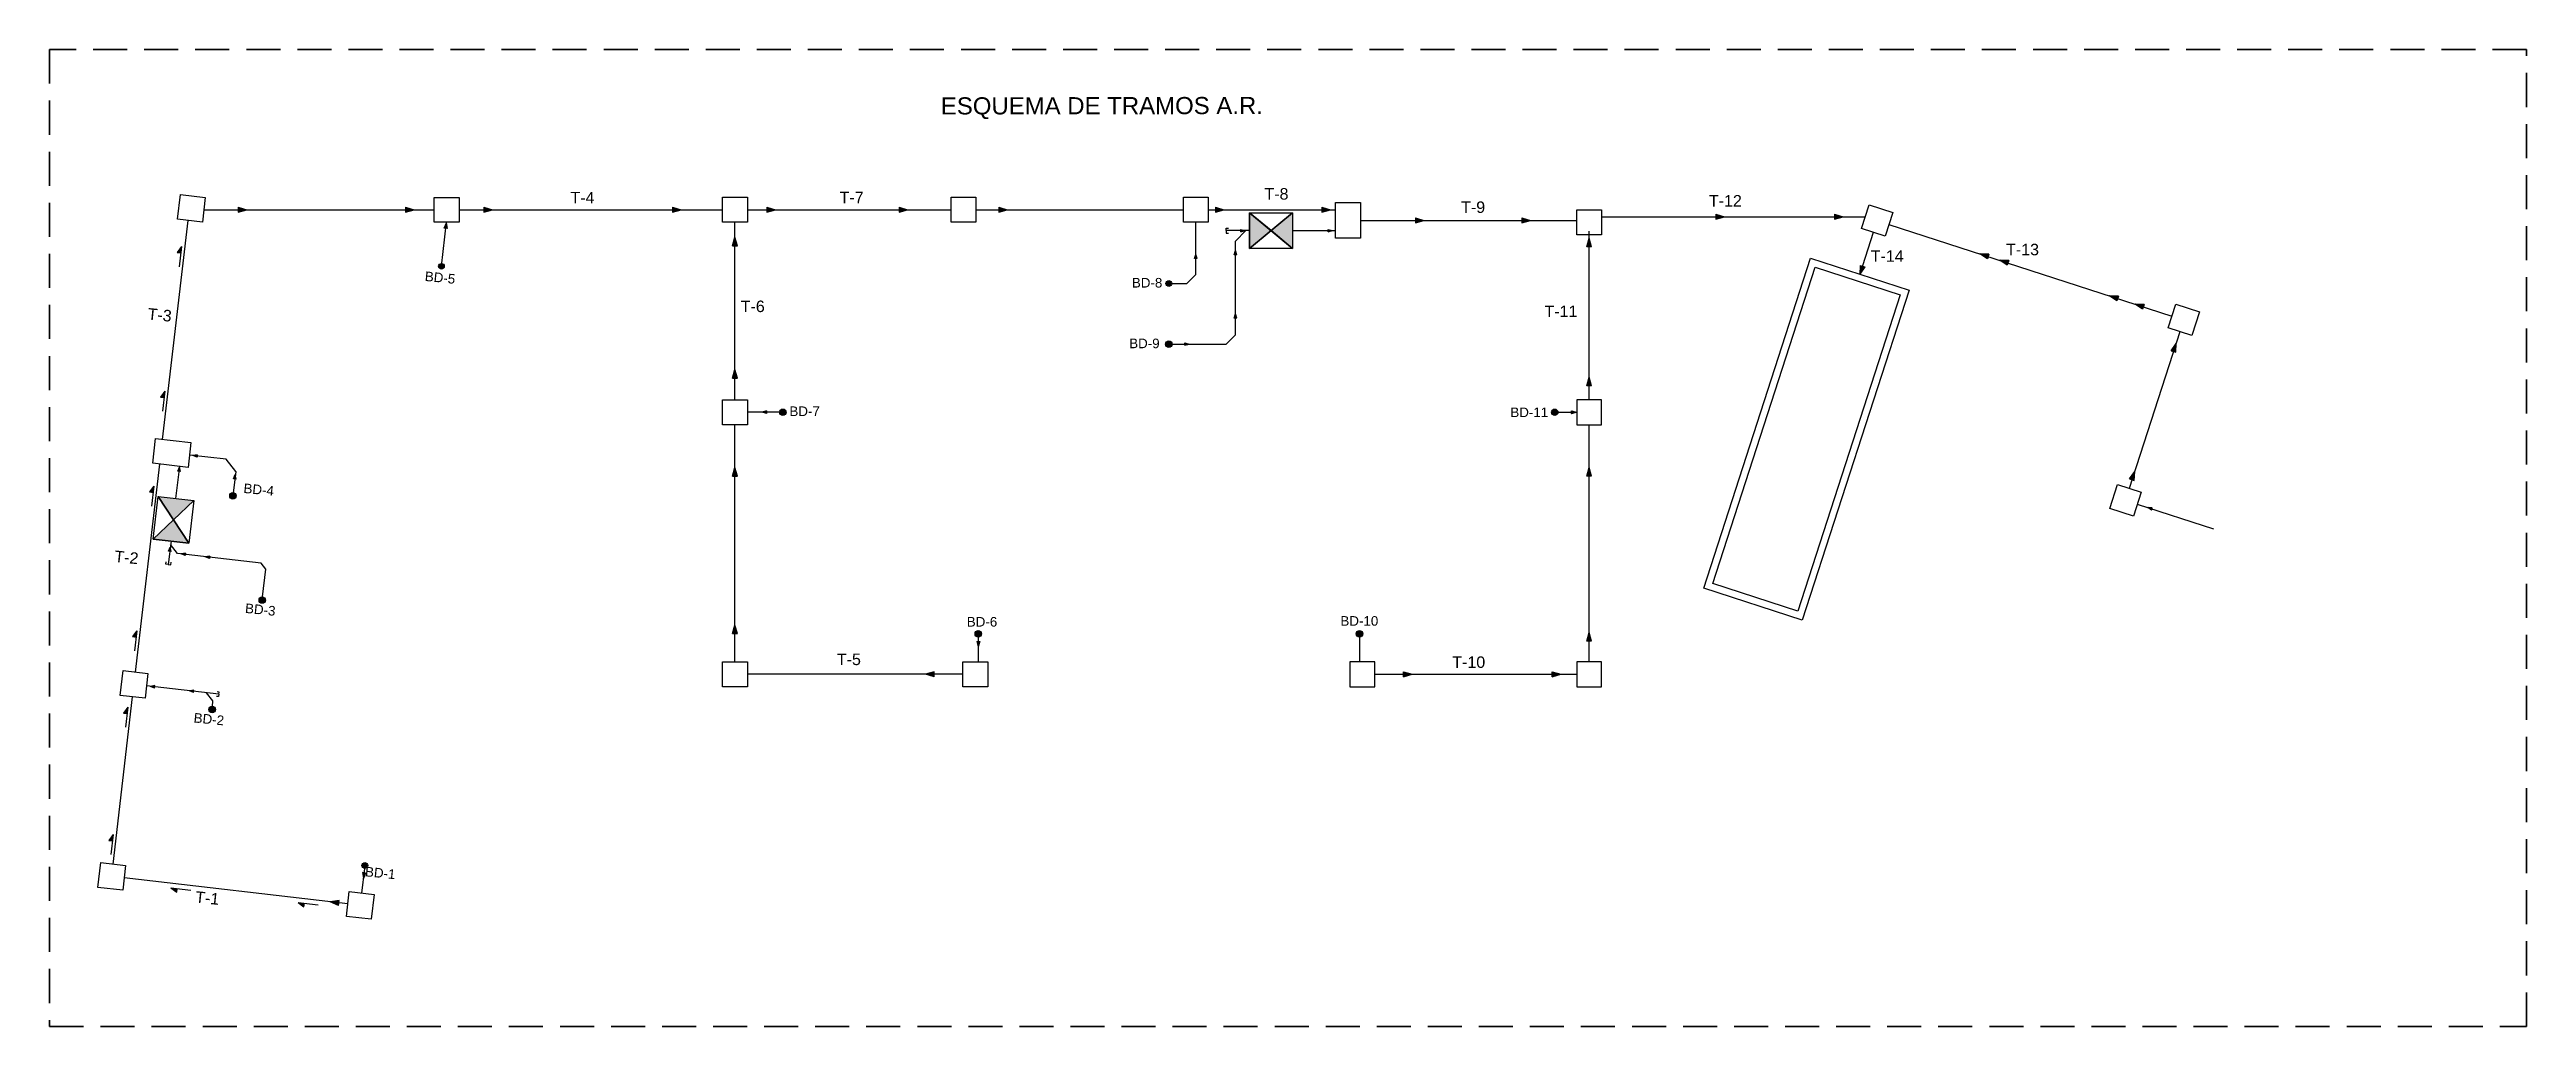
# Model space of a CAD drawing. Header units: feet. Extents: x 1019 to 2236, y -546 to 122.
# Drawn here: x 1156.5 to 1225.9, y 82.3 to 109.6 of the extents above; entities that cross this region are included whole.
import ezdxf

# ---------------------------------------------------------------- set-up
doc = ezdxf.new("R2010")
doc.units = ezdxf.units.FT
doc.header["$LTSCALE"] = 0.05
doc.header["$MEASUREMENT"] = 0
doc.linetypes.add('DASHDOT', pattern=[25.4, 12.7, -6.35, 0, -6.35])
doc.linetypes.add('HIDDEN', pattern=[9.525, 6.35, -3.175])
doc.layers.add('AGUA POTABLE', color=5, linetype='HIDDEN', lineweight=35)
doc.layers.add('COCINA', color=8, linetype='Continuous', lineweight=25)
for name, color, linetype in [('AGUAS-N', 4, 'Continuous'), ('AGUASNEGRAS', 4, 'Continuous'), ('PERT-VENT', 8, 'Continuous'), ('TELEFONO', 3, 'DASHDOT'), ('TEXXT', 2, 'Continuous')]:
    doc.layers.add(name, color=color, linetype=linetype)
doc.styles.add('DAMIAN', font='arial.ttf', dxfattribs={"height": 0.12})

msp = doc.modelspace()

# ---------------------------------------------------------------- texts
at = {"layer": 'TEXXT', "style": 'DAMIAN'}
for s, insert, char_height, width, attachment_point, rotation in [('\\A1;ESQUEMA DE TRAMOS A.R.', (1190.509, 107.685), 0.48, 11.616, 9, 0.0776), (' BD-5', (1167.915, 103.333), 0.2677, 7.06717, 3, 354.34554), ('T-3', (1159.981, 102.326), 0.3212, 8.48061, 3, 354.34554), (' BD-4', (1162.84, 97.403), 0.2677, 7.06717, 3, 354.34554), ('T-2', (1159.051, 95.544), 0.3212, 8.48061, 3, 354.34554), (' BD-3', (1162.884, 94.047), 0.2677, 7.06717, 3, 354.34554), (' BD-2', (1161.445, 90.983), 0.2677, 7.06717, 3, 354.34554), (' BD-1', (1166.242, 86.68), 0.2677, 7.06717, 3, 354.34554), ('T-1', (1161.314, 86.014), 0.3212, 8.48061, 3, 354.34554)]:
    msp.add_mtext(s, dxfattribs=dict(at, insert=insert, char_height=char_height, width=width, attachment_point=attachment_point, rotation=rotation))
at = {"layer": 'TEXXT', "attachment_point": 3, "style": 'DAMIAN'}
for s, insert, char_height, width in [('T-4', (1171.799, 105.64), 0.3212, 8.48061), ('T-7', (1179.332, 105.643), 0.3212, 8.48061), ('T-8', (1191.223, 105.745), 0.3212, 8.48061), ('T-9', (1196.728, 105.372), 0.3212, 8.48061), ('T-12', (1203.913, 105.552), 0.3212, 8.48061), ('T-14', (1208.442, 104.005), 0.3212, 8.48061), ('T-13', (1212.23, 104.188), 0.3212, 8.48061), ('T-6', (1176.565, 102.599), 0.3212, 8.48061), (' BD-8', (1187.693, 103.232), 0.2677, 7.06717), ('T-11', (1199.311, 102.459), 0.3212, 8.48061), (' BD-9', (1187.617, 101.535), 0.2677, 7.06717), (' BD-7', (1178.107, 99.638), 0.2677, 7.06717), (' BD-11', (1198.493, 99.608), 0.2677, 7.06717), (' BD-6', (1183.072, 93.748), 0.2677, 7.06717), (' BD-10', (1193.737, 93.773), 0.2677, 7.06717), ('T-5', (1179.256, 92.725), 0.3212, 8.48061), ('T-10', (1196.73, 92.646), 0.3212, 8.48061)]:
    msp.add_mtext(s, dxfattribs=dict(at, insert=insert, char_height=char_height, width=width))

# ---------------------------------------------------------------- blocks, each defined once
blk = doc.blocks.new('A$C7995192D')
at = {"layer": 'TELEFONO'}
blk.add_hatch(color=256, dxfattribs=at).paths.add_polyline_path([(0.638, 0.116), (0.437, 0.116), (0.437, 0)])
for p, q in [((0.638, 0.116), (0, 0.116)), ((0.437, 0), (0.437, 0.116)), ((0.638, 0.116), (0.437, 0))]:
    blk.add_line(p, q, dxfattribs=at)

# ---------------------------------------------------------------- hatches: boundary and pattern name
at = {"layer": 'AGUASNEGRAS'}
for points in [[(1161.829, 105.071), (1162.069, 105.14), (1161.829, 105.209)], [(1166.511, 105.071), (1166.751, 105.14), (1166.511, 105.209)], [(1167.595, 104.623), (1167.657, 104.773), (1167.684, 104.612)], [(1168.702, 105.071), (1168.942, 105.14), (1168.702, 105.209)], [(1173.985, 105.071), (1174.225, 105.14), (1173.985, 105.209)], [(1176.624, 105.071), (1176.864, 105.14), (1176.624, 105.209)], [(1180.323, 105.071), (1180.563, 105.14), (1180.323, 105.209)], [(1183.112, 105.071), (1183.352, 105.14), (1183.112, 105.209)], [(1189.177, 105.071), (1189.417, 105.14), (1189.177, 105.209)], [(1192.158, 105.071), (1192.398, 105.14), (1192.158, 105.209)], [(1194.777, 104.772), (1195.016, 104.841), (1194.777, 104.91)], [(1197.758, 104.772), (1197.997, 104.841), (1197.758, 104.91)], [(1203.183, 104.877), (1203.423, 104.946), (1203.183, 105.015)], [(1206.504, 104.877), (1206.744, 104.946), (1206.504, 105.015)], [(1175.801, 104.13), (1175.732, 104.37), (1175.663, 104.13)], [(1189.706, 103.883), (1189.741, 104.003), (1189.775, 103.883)], [(1189.891, 104.589), (1190.011, 104.555), (1189.891, 104.52)], [(1192.333, 104.589), (1192.453, 104.555), (1192.333, 104.52)], [(1199.57, 104.107), (1199.639, 104.347), (1199.708, 104.107)], [(1188.597, 103.772), (1188.631, 103.892), (1188.666, 103.772)], [(1207.355, 103.54), (1207.212, 103.336), (1207.225, 103.585)], [(1210.786, 103.769), (1210.578, 103.906), (1210.827, 103.9)], [(1211.343, 103.588), (1211.135, 103.726), (1211.384, 103.72)], [(1214.41, 102.595), (1214.202, 102.733), (1214.452, 102.727)], [(1189.705, 102.111), (1189.739, 102.231), (1189.774, 102.111)], [(1215.129, 102.362), (1214.921, 102.5), (1215.17, 102.494)], [(1188.321, 101.417), (1188.441, 101.383), (1188.321, 101.348)], [(1216.058, 101.153), (1216.07, 101.402), (1215.927, 101.197)], [(1175.801, 100.431), (1175.732, 100.671), (1175.663, 100.431)], [(1199.57, 100.219), (1199.639, 100.459), (1199.708, 100.219)], [(1176.612, 99.442), (1176.492, 99.477), (1176.612, 99.511)], [(1199.14, 99.442), (1199.26, 99.477), (1199.14, 99.511)], [(1199.154, 99.442), (1199.274, 99.477), (1199.154, 99.511)], [(1160.14, 97.825), (1160.188, 97.94), (1160.208, 97.817)], [(1160.675, 98.219), (1160.559, 98.267), (1160.683, 98.288)], [(1175.801, 97.69), (1175.732, 97.93), (1175.663, 97.69)], [(1199.57, 97.69), (1199.639, 97.93), (1199.708, 97.69)], [(1214.897, 97.57), (1214.91, 97.819), (1214.767, 97.615)], [(1161.698, 97.616), (1161.747, 97.731), (1161.767, 97.608)], [(1215.395, 96.804), (1215.271, 96.808), (1215.374, 96.738)], [(1159.879, 95.587), (1159.927, 95.702), (1159.948, 95.579)], [(1160.343, 95.464), (1160.227, 95.512), (1160.351, 95.533)], [(1161.022, 95.385), (1160.907, 95.433), (1161.03, 95.453)], [(1175.801, 93.283), (1175.732, 93.522), (1175.663, 93.283)], [(1182.581, 93.062), (1182.54, 92.918), (1182.498, 93.062)], [(1199.57, 93.071), (1199.639, 93.311), (1199.708, 93.071)], [(1181.307, 92.216), (1181.067, 92.147), (1181.307, 92.078)], [(1194.442, 92.216), (1194.682, 92.147), (1194.442, 92.078)], [(1198.605, 92.216), (1198.845, 92.147), (1198.605, 92.078)], [(1159.495, 91.829), (1159.372, 91.808), (1159.487, 91.76)], [(1160.587, 91.702), (1160.464, 91.681), (1160.579, 91.633)], [(1165.304, 86.597), (1165.33, 86.436), (1165.393, 86.586)], [(1164.65, 85.819), (1164.403, 85.778), (1164.634, 85.682)]]:
    msp.add_hatch(color=256, dxfattribs=at).paths.add_polyline_path(points)
at = {"layer": 'AGUASNEGRAS', "ltscale": 3}
h = msp.add_hatch(color=256, dxfattribs=at)
h.dxf.hatch_style = 1
edge = h.paths.add_edge_path()
edge.add_arc((1167.516, 103.558), 0.0795, 83.35701, 443.35701)
h = msp.add_hatch(color=256, dxfattribs=at)
h.dxf.hatch_style = 1
edge = h.paths.add_edge_path()
edge.add_arc((1187.875, 103.077), 0.0815, 0, 360)
h = msp.add_hatch(color=256, dxfattribs=at)
h.dxf.hatch_style = 1
edge = h.paths.add_edge_path()
edge.add_arc((1187.875, 101.38), 0.091, 0, 360)
h = msp.add_hatch(color=256, dxfattribs=at)
h.dxf.hatch_style = 1
edge = h.paths.add_edge_path()
edge.add_arc((1177.07, 99.474), 0.091, 0, 360)
h = msp.add_hatch(color=256, dxfattribs=at)
h.dxf.hatch_style = 1
edge = h.paths.add_edge_path()
edge.add_arc((1198.674, 99.474), 0.091, 0, 360)
h = msp.add_hatch(color=256, dxfattribs=at)
h.dxf.hatch_style = 1
edge = h.paths.add_edge_path()
edge.add_arc((1161.68, 97.138), 0.091, 83.35701, 443.35701)
h = msp.add_hatch(color=256, dxfattribs=at)
h.dxf.hatch_style = 1
edge = h.paths.add_edge_path()
edge.add_arc((1162.501, 94.222), 0.091, 83.35701, 443.35701)
h = msp.add_hatch(color=256, dxfattribs=at)
h.dxf.hatch_style = 1
edge = h.paths.add_edge_path()
edge.add_arc((1182.541, 93.279), 0.091, 0, 360)
h = msp.add_hatch(color=256, dxfattribs=at)
h.dxf.hatch_style = 1
edge = h.paths.add_edge_path()
edge.add_arc((1193.209, 93.279), 0.091, 180, 540, ccw=False)
h = msp.add_hatch(color=256, dxfattribs=at)
h.dxf.hatch_style = 1
edge = h.paths.add_edge_path()
edge.add_arc((1161.098, 91.159), 0.091, 83.35701, 443.35701)
h = msp.add_hatch(color=256, dxfattribs=at)
h.dxf.hatch_style = 1
edge = h.paths.add_edge_path()
edge.add_arc((1165.372, 86.798), 0.0812, 83.35701, 443.35701)
at = {"layer": 'COCINA'}
h = msp.add_hatch(color=256, dxfattribs=at)
h.dxf.hatch_style = 1
h.paths.add_polyline_path([(1190.135, 104.055), (1190.735, 104.555), (1190.135, 105.055)])
h = msp.add_hatch(color=256, dxfattribs=at)
h.dxf.hatch_style = 1
h.paths.add_polyline_path([(1191.335, 104.055), (1190.735, 104.555), (1191.335, 105.055)])
h = msp.add_hatch(color=256, dxfattribs=at)
h.dxf.hatch_style = 1
h.paths.add_polyline_path([(1160.583, 97.006), (1160.017, 96.468), (1159.589, 97.122)])
h = msp.add_hatch(color=256, dxfattribs=at)
h.dxf.hatch_style = 1
h.paths.add_polyline_path([(1160.444, 95.814), (1160.017, 96.468), (1159.451, 95.93)])

# ---------------------------------------------------------------- linework, layer by layer
at = {"layer": 'AGUA POTABLE', "ltscale": 3}
msp.add_lwpolyline([(1225.873, 109.621), (1156.547, 109.621), (1156.547, 82.296), (1225.873, 82.296)], close=True, dxfattribs=at)
at = {"layer": 'AGUAS-N'}
msp.add_line((1207.591, 104.505), (1207.212, 103.336), dxfattribs=at)
for points in [[(1190.135, 104.055), (1190.735, 104.555), (1190.135, 105.055), (1190.135, 104.055)], [(1191.335, 104.055), (1190.735, 104.555), (1191.335, 105.055), (1191.335, 104.055)], [(1160.583, 97.006), (1160.017, 96.468), (1159.589, 97.122), (1160.583, 97.006)], [(1160.444, 95.814), (1160.017, 96.468), (1159.451, 95.93), (1160.444, 95.814)]]:
    msp.add_lwpolyline(points, dxfattribs=at)
for points in [[(1205.834, 103.782), (1208.593, 102.888), (1205.604, 93.66), (1202.845, 94.554)], [(1205.963, 103.53), (1208.341, 102.759), (1205.475, 93.912), (1203.097, 94.682)]]:
    msp.add_lwpolyline(points, close=True, dxfattribs=at)
at = {"layer": 'AGUASNEGRAS', "ltscale": 3}
for p, q in [((1159.712, 98.717), (1160.425, 104.841)), ((1160.867, 105.14), (1167.309, 105.14)), ((1167.516, 103.558), (1167.659, 104.788)), ((1168.01, 105.14), (1175.383, 105.14)), ((1175.732, 99.827), (1175.732, 104.79)), ((1176.08, 105.14), (1181.78, 105.14)), ((1182.477, 105.14), (1188.283, 105.14)), ((1188.631, 103.333), (1188.631, 104.79)), ((1188.98, 105.14), (1192.543, 105.14)), ((1193.24, 104.841), (1199.29, 104.841)), ((1199.987, 104.946), (1207.367, 104.946)), ((1190.135, 104.555), (1189.476, 104.555)), ((1189.741, 104.262), (1190.034, 104.555)), ((1189.741, 101.641), (1189.741, 104.262)), ((1191.335, 104.555), (1192.543, 104.555)), ((1199.639, 99.827), (1199.639, 104.544)), ((1188.374, 103.077), (1188.631, 103.333)), ((1187.935, 103.077), (1188.374, 103.077)), ((1187.873, 101.383), (1189.483, 101.383)), ((1189.483, 101.383), (1189.741, 101.641)), ((1177.161, 99.477), (1176.08, 99.477)), ((1198.583, 99.477), (1199.29, 99.477)), ((1175.732, 92.497), (1175.732, 99.126)), ((1199.639, 92.497), (1199.639, 99.126)), ((1158.954, 92.208), (1159.631, 98.025)), ((1160.086, 97.064), (1160.19, 97.96)), ((1161.488, 98.159), (1160.463, 98.279)), ((1161.757, 97.82), (1161.488, 98.159)), ((1161.757, 97.82), (1161.68, 97.138)), ((1159.947, 95.872), (1159.871, 95.218)), ((1160.132, 95.523), (1159.936, 95.772)), ((1162.467, 95.251), (1160.132, 95.523)), ((1162.601, 95.082), (1162.467, 95.251)), ((1162.512, 94.313), (1162.601, 95.082)), ((1182.541, 93.37), (1182.541, 92.49)), ((1193.209, 93.37), (1193.209, 92.49)), ((1158.328, 86.837), (1158.873, 91.516)), ((1161.284, 91.586), (1159.261, 91.821)), ((1161.122, 91.4), (1160.943, 91.625)), ((1182.108, 92.147), (1176.08, 92.147)), ((1193.642, 92.147), (1199.29, 92.147)), ((1161.107, 91.249, 0.417), (1161.122, 91.4)), ((1165.363, 86.717), (1165.283, 86.027)), ((1164.894, 85.721), (1158.636, 86.45))]:
    msp.add_line(p, q, dxfattribs=at)
at = {"layer": 'AGUASNEGRAS', "color": 4, "ltscale": 0.5}
for p, q in [((1190.135, 105.055), (1191.335, 104.055)), ((1191.335, 105.055), (1190.135, 104.055)), ((1208.031, 104.731), (1215.951, 102.166)), ((1216.175, 101.725), (1214.755, 97.343)), ((1159.589, 97.122), (1160.444, 95.814)), ((1159.451, 95.93), (1160.583, 97.006)), ((1214.979, 96.903), (1217.117, 96.21))]:
    msp.add_line(p, q, dxfattribs=at)
at = {"layer": 'AGUASNEGRAS'}
for points in [[(1160.131, 104.875), (1160.211, 105.567), (1160.907, 105.486), (1160.827, 104.794)], [(1167.309, 104.788), (1167.309, 105.485), (1168.01, 105.485), (1168.01, 104.788)], [(1192.543, 105.339), (1193.24, 105.339), (1193.24, 104.343), (1192.543, 104.343)], [(1207.475, 105.279), (1208.139, 105.064), (1207.923, 104.398), (1207.259, 104.612)], [(1216.059, 102.5), (1216.722, 102.285), (1216.506, 101.618), (1215.843, 101.833)], [(1175.383, 99.827), (1176.08, 99.827), (1176.08, 99.126), (1175.383, 99.126)], [(1199.987, 99.827), (1199.29, 99.827), (1199.29, 99.126), (1199.987, 99.126)], [(1159.434, 98.048), (1159.514, 98.74), (1160.503, 98.625), (1160.423, 97.932)], [(1214.424, 97.451), (1215.087, 97.236), (1214.871, 96.569), (1214.208, 96.784)], [(1158.525, 91.556), (1158.605, 92.249), (1159.302, 92.167), (1159.221, 91.475)], [(1175.383, 92.497), (1176.08, 92.497), (1176.08, 91.796), (1175.383, 91.796)], [(1182.108, 92.497), (1182.805, 92.497), (1182.805, 91.796), (1182.108, 91.796)], [(1193.642, 92.497), (1192.945, 92.497), (1192.945, 91.796), (1193.642, 91.796)], [(1199.987, 92.497), (1199.29, 92.497), (1199.29, 91.796), (1199.987, 91.796)], [(1157.899, 86.185), (1157.98, 86.877), (1158.676, 86.796), (1158.595, 86.104)], [(1164.854, 85.375), (1164.935, 86.067), (1165.631, 85.986), (1165.55, 85.294)]]:
    msp.add_lwpolyline(points, close=True, dxfattribs=at)
at = {"layer": 'AGUASNEGRAS', "elevation": 0}
for points in [[(1175.383, 105.491), (1176.08, 105.491), (1176.08, 104.79), (1175.383, 104.79)], [(1181.78, 105.491), (1182.477, 105.491), (1182.477, 104.79), (1181.78, 104.79)], [(1188.283, 105.491), (1188.98, 105.491), (1188.98, 104.79), (1188.283, 104.79)], [(1199.29, 105.14), (1199.987, 105.14), (1199.987, 104.439), (1199.29, 104.439)]]:
    msp.add_lwpolyline(points, close=True, dxfattribs=at)
at = {"layer": 'AGUASNEGRAS'}
for points in [[(1161.829, 105.209), (1161.829, 105.071), (1162.069, 105.14)], [(1161.829, 105.209), (1162.069, 105.14)], [(1166.511, 105.209), (1166.511, 105.071), (1166.751, 105.14)], [(1166.511, 105.209), (1166.751, 105.14)], [(1167.684, 104.612), (1167.595, 104.623), (1167.657, 104.773)], [(1167.684, 104.612), (1167.657, 104.773)], [(1168.702, 105.209), (1168.702, 105.071), (1168.942, 105.14)], [(1168.702, 105.209), (1168.942, 105.14)], [(1176.624, 105.209), (1176.624, 105.071), (1176.864, 105.14)], [(1176.624, 105.209), (1176.864, 105.14)], [(1180.323, 105.209), (1180.323, 105.071), (1180.563, 105.14)], [(1180.323, 105.209), (1180.563, 105.14)], [(1183.112, 105.209), (1183.112, 105.071), (1183.352, 105.14)], [(1183.112, 105.209), (1183.352, 105.14)], [(1189.177, 105.209), (1189.177, 105.071), (1189.417, 105.14)], [(1189.177, 105.209), (1189.417, 105.14)], [(1192.158, 105.209), (1192.158, 105.071), (1192.398, 105.14)], [(1192.158, 105.209), (1192.398, 105.14)], [(1194.777, 104.91), (1194.777, 104.772), (1195.016, 104.841)], [(1194.777, 104.91), (1195.016, 104.841)], [(1197.758, 104.91), (1197.758, 104.772), (1197.997, 104.841)], [(1197.758, 104.91), (1197.997, 104.841)], [(1203.183, 105.015), (1203.183, 104.877), (1203.423, 104.946)], [(1203.183, 105.015), (1203.423, 104.946)], [(1206.504, 105.015), (1206.504, 104.877), (1206.744, 104.946)], [(1206.504, 105.015), (1206.744, 104.946)], [(1175.663, 104.13), (1175.801, 104.13), (1175.732, 104.37)], [(1175.663, 104.13), (1175.732, 104.37)], [(1189.775, 103.883), (1189.706, 103.883), (1189.741, 104.003)], [(1189.775, 103.883), (1189.741, 104.003)], [(1189.891, 104.52), (1189.891, 104.589), (1190.011, 104.555)], [(1189.891, 104.52), (1190.011, 104.555)], [(1192.333, 104.52), (1192.333, 104.589), (1192.453, 104.555)], [(1192.333, 104.52), (1192.453, 104.555)], [(1199.708, 104.107), (1199.57, 104.107), (1199.639, 104.347)], [(1199.708, 104.107), (1199.639, 104.347)], [(1188.666, 103.772), (1188.597, 103.772), (1188.631, 103.892)], [(1188.666, 103.772), (1188.631, 103.892)], [(1207.225, 103.585), (1207.355, 103.54), (1207.212, 103.336)], [(1207.225, 103.585), (1207.212, 103.336)], [(1210.827, 103.9), (1210.786, 103.769), (1210.578, 103.906)], [(1210.827, 103.9), (1210.578, 103.906)], [(1211.384, 103.72), (1211.343, 103.588), (1211.135, 103.726)], [(1211.384, 103.72), (1211.135, 103.726)], [(1214.452, 102.727), (1214.41, 102.595), (1214.202, 102.733)], [(1214.452, 102.727), (1214.202, 102.733)], [(1189.774, 102.111), (1189.705, 102.111), (1189.739, 102.231)], [(1189.774, 102.111), (1189.739, 102.231)], [(1215.17, 102.494), (1215.129, 102.362), (1214.921, 102.5)], [(1215.17, 102.494), (1214.921, 102.5)], [(1188.321, 101.348), (1188.321, 101.417), (1188.441, 101.383)], [(1188.321, 101.348), (1188.441, 101.383)], [(1215.927, 101.197), (1216.058, 101.153), (1216.07, 101.402)], [(1215.927, 101.197), (1216.07, 101.402)], [(1175.663, 100.431), (1175.801, 100.431), (1175.732, 100.671)], [(1175.663, 100.431), (1175.732, 100.671)], [(1199.708, 100.219), (1199.57, 100.219), (1199.639, 100.459)], [(1199.708, 100.219), (1199.639, 100.459)], [(1160.208, 97.817), (1160.14, 97.825), (1160.188, 97.94)], [(1160.208, 97.817), (1160.188, 97.94)], [(1160.683, 98.288), (1160.675, 98.219), (1160.559, 98.267)], [(1160.683, 98.288), (1160.559, 98.267)], [(1175.663, 97.69), (1175.801, 97.69), (1175.732, 97.93)], [(1175.663, 97.69), (1175.732, 97.93)], [(1199.708, 97.69), (1199.57, 97.69), (1199.639, 97.93)], [(1199.708, 97.69), (1199.639, 97.93)], [(1214.767, 97.615), (1214.897, 97.57), (1214.91, 97.819)], [(1214.767, 97.615), (1214.91, 97.819)], [(1161.767, 97.608), (1161.698, 97.616), (1161.747, 97.731)], [(1161.767, 97.608), (1161.747, 97.731)], [(1215.374, 96.738), (1215.395, 96.804), (1215.271, 96.808)], [(1215.374, 96.738), (1215.271, 96.808)], [(1159.948, 95.579), (1159.879, 95.587), (1159.927, 95.702)], [(1159.948, 95.579), (1159.927, 95.702)], [(1160.351, 95.533), (1160.343, 95.464), (1160.227, 95.512)], [(1160.351, 95.533), (1160.227, 95.512)], [(1161.03, 95.453), (1161.022, 95.385), (1160.907, 95.433)], [(1161.03, 95.453), (1160.907, 95.433)], [(1175.663, 93.283), (1175.801, 93.283), (1175.732, 93.522)], [(1175.663, 93.283), (1175.732, 93.522)], [(1182.498, 93.062), (1182.581, 93.062), (1182.54, 92.918)], [(1182.498, 93.062), (1182.54, 92.918)], [(1199.708, 93.071), (1199.57, 93.071), (1199.639, 93.311)], [(1199.708, 93.071), (1199.639, 93.311)], [(1181.307, 92.078), (1181.307, 92.216), (1181.067, 92.147)], [(1194.442, 92.078), (1194.442, 92.216), (1194.682, 92.147)], [(1198.605, 92.078), (1198.605, 92.216), (1198.845, 92.147)], [(1159.487, 91.76), (1159.495, 91.829), (1159.372, 91.808)], [(1159.487, 91.76), (1159.372, 91.808)], [(1160.579, 91.633), (1160.587, 91.702), (1160.464, 91.681)], [(1160.579, 91.633), (1160.464, 91.681)], [(1181.307, 92.078), (1181.067, 92.147)], [(1194.442, 92.078), (1194.682, 92.147)], [(1198.605, 92.078), (1198.845, 92.147)], [(1165.393, 86.586), (1165.304, 86.597), (1165.33, 86.436)], [(1165.393, 86.586), (1165.33, 86.436)], [(1164.634, 85.682), (1164.65, 85.819), (1164.403, 85.778)], [(1164.634, 85.682), (1164.403, 85.778)]]:
    msp.add_lwpolyline(points, dxfattribs=at)
at = {"layer": 'AGUASNEGRAS', "elevation": 0}
for points in [[(1173.985, 105.209), (1173.985, 105.071), (1174.225, 105.14)], [(1173.985, 105.209), (1174.225, 105.14)], [(1176.612, 99.511), (1176.612, 99.442), (1176.492, 99.477)], [(1176.612, 99.511), (1176.492, 99.477)], [(1199.14, 99.511), (1199.14, 99.442), (1199.26, 99.477)], [(1199.14, 99.511), (1199.26, 99.477)], [(1199.154, 99.511), (1199.154, 99.442), (1199.274, 99.477)], [(1199.154, 99.511), (1199.274, 99.477)]]:
    msp.add_lwpolyline(points, dxfattribs=at)
at = {"layer": 'AGUASNEGRAS', "color": 4, "ltscale": 0.5}
for points in [[(1191.335, 105.055), (1191.335, 104.055), (1190.135, 104.055), (1190.135, 105.055)], [(1159.589, 97.122), (1160.583, 97.006), (1160.444, 95.814), (1159.451, 95.93)]]:
    msp.add_lwpolyline(points, close=True, dxfattribs=at)
at = {"layer": 'AGUASNEGRAS', "ltscale": 3}
for points in [[(1189.476, 104.555), (1189.476, 104.627), (1189.546, 104.627)], [(1189.476, 104.555), (1189.476, 104.485), (1189.546, 104.485)], [(1159.871, 95.218), (1159.799, 95.226), (1159.807, 95.295)], [(1159.871, 95.218), (1159.94, 95.21), (1159.948, 95.279)], [(1161.284, 91.586), (1161.276, 91.522), (1161.223, 91.528)], [(1161.284, 91.586), (1161.291, 91.647), (1161.238, 91.653)]]:
    msp.add_lwpolyline(points, dxfattribs=at)
for centre, radius in [((1167.516, 103.558), 0.0795), ((1187.875, 103.077), 0.0815), ((1187.875, 101.38), 0.091), ((1177.07, 99.474), 0.091), ((1198.674, 99.474), 0.091), ((1161.68, 97.138), 0.091), ((1162.501, 94.222), 0.091), ((1182.541, 93.279), 0.091), ((1193.209, 93.279), 0.091), ((1161.098, 91.159, 0.669), 0.091), ((1165.372, 86.798), 0.0812)]:
    msp.add_circle(centre, radius, dxfattribs=at)
at = {"layer": 'PERT-VENT', "extrusion": (1.30681e-15, -1.65071e-16, -1)}
msp.add_line((1165.362, 86.74), (1165.374, 86.839), dxfattribs=at)

# ---------------------------------------------------------------- block references
at = {"layer": 'AGUASNEGRAS', "yscale": 0.887250000003405, "zscale": 0.8872500000034051}
for p, xscale, rotation in [((1160.076, 103.557, 3), -0.8872500000034054, 263.357012660378), ((1159.605, 99.512, 3), -0.8872500000034054, 263.357012660378), ((1159.296, 96.86, 3), -0.8872500000034054, 263.357012660378), ((1158.825, 92.815, 3), -0.8872500000034054, 263.357012660378), ((1158.575, 90.672, 3), -0.8872500000034054, 263.357012660378), ((1158.161, 87.116, 3), -0.8872500000034054, 263.357012660378), ((1160.497, 86.007, 3), -0.8872500000034058, 353.357012660378), ((1164.054, 85.592, 3), -0.8872500000034058, 353.357012660378)]:
    msp.add_blockref('A$C7995192D', p, dxfattribs=dict(at, xscale=xscale, rotation=rotation))

msp.set_redraw_order([(e.dxf.handle, doc.entitydb.next_handle()) for e in msp.query("TEXT MTEXT ATTDEF DIMENSION ARC_DIMENSION")])  # texts and dimensions are drawn at this point

doc.saveas('drawing.dxf')
